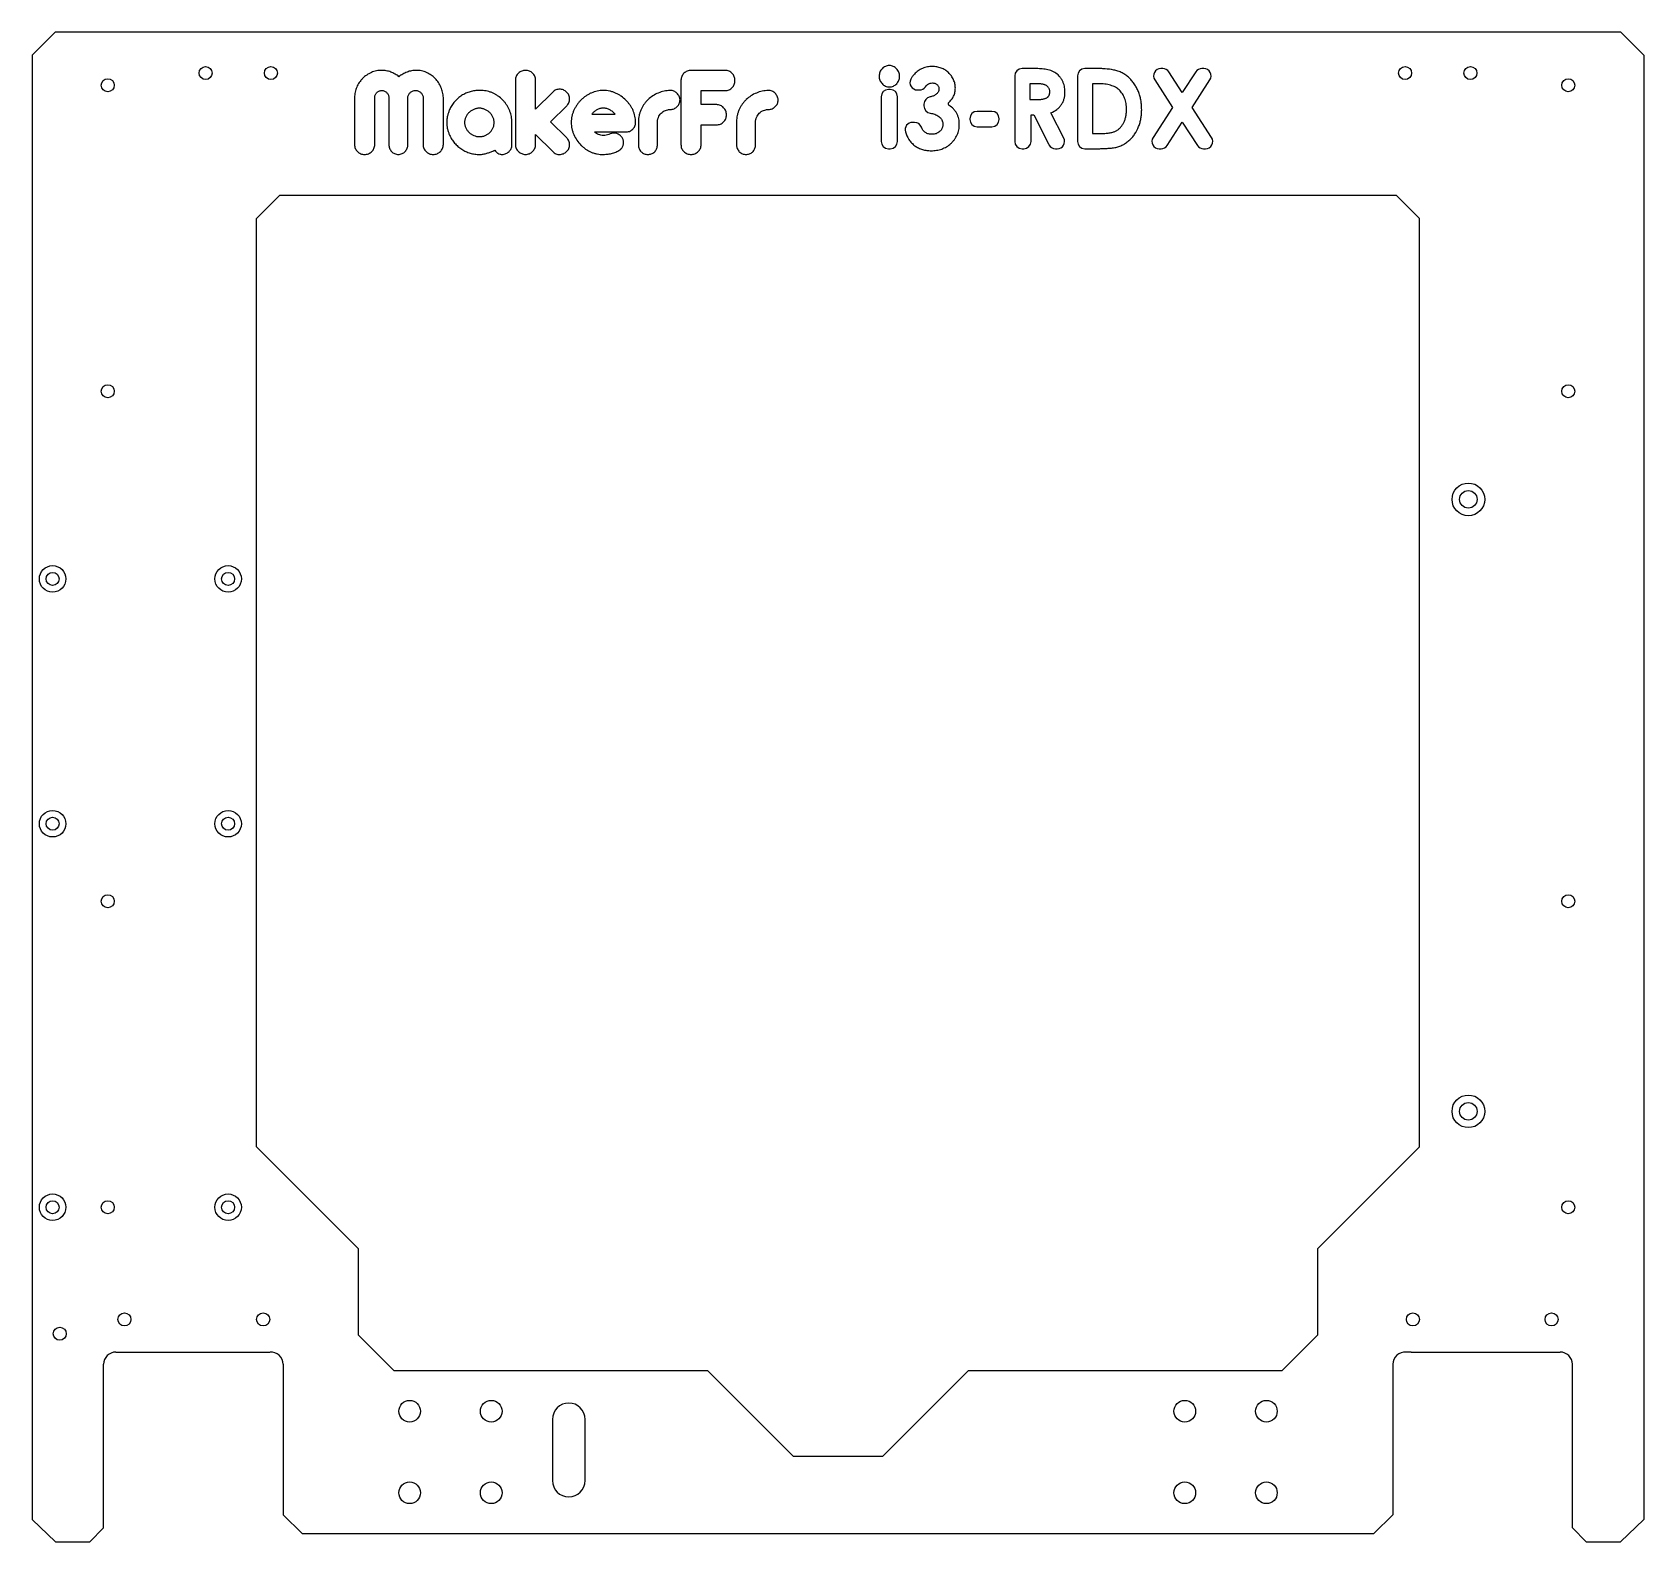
# Model space of a CAD drawing. Header units: millimetres. Extents: x -189 to 206, y -178 to 192.
import ezdxf

# ---------------------------------------------------------------- set-up
doc = ezdxf.new("R2010")
doc.units = ezdxf.units.MM

msp = doc.modelspace()

# ---------------------------------------------------------------- linework, layer by layer
at = {"color": 7, "linetype": 'Continuous', "lineweight": 25}
for p, q in [((-183.56, 191.82), (-189.18, 186.2)), ((200.19, 191.82), (-183.56, 191.82)), ((200.19, 191.82), (205.82, 186.2)), ((-189.18, 186.2), (-189.18, -172.73)), ((205.82, 186.2), (205.82, -172.73)), ((-19.33, 182.47), (-27.72, 182.47)), ((55.9, 182.92), (53.42, 182.92)), ((71.61, 182.92), (68.81, 182.92)), ((87.92, 182.92), (87.47, 182.92)), ((92.71, 177.05), (89.43, 182.1)), ((96.01, 182.1), (92.71, 177.05)), ((97.97, 182.92), (97.51, 182.92)), ((-70.76, 180.08), (-70.76, 164.26)), ((-65.81, 172.94), (-65.81, 180.08)), ((-30.18, 180.05), (-30.18, 164.29)), ((21.11, 177.79), (20.69, 177.79)), ((51.62, 181.12), (51.62, 165.07)), ((55.34, 179.2), (55.34, 175.29)), ((56.5, 179.2), (55.34, 179.2)), ((67.01, 181.12), (67.01, 165.07)), ((70.73, 179.2), (70.73, 166.99)), ((72.03, 179.2), (70.73, 179.2)), ((85.96, 180.14), (90.34, 173.41)), ((95.09, 173.41), (99.47, 180.14)), ((-110.18, 175.82), (-110.18, 164.29)), ((-105.23, 164.31), (-105.23, 175.67)), ((-101.78, 175.67), (-101.78, 164.31)), ((-97.12, 164.31), (-97.12, 175.67)), ((-93.37, 175.67), (-93.37, 164.31)), ((-88.42, 164.29), (-88.42, 175.83)), ((-78.67, 177.55), (-79.58, 177.55)), ((-61.59, 177.16), (-65.81, 172.94)), ((-25.23, 174.07), (-25.23, 177.52)), ((-25.23, 177.52), (-19.33, 177.52)), ((-21.42, 174.07), (-25.23, 174.07)), ((18.89, 175.99), (18.89, 165.07)), ((22.91, 165.07), (22.91, 175.99)), ((27.76, 177.68), (28.27, 177.68)), ((29.39, 174.21), (29.39, 173.75)), ((55.34, 175.29), (56.67, 175.29)), ((-62.12, 169.84), (-58.19, 173.76)), ((-52.03, 171.74), (-46.34, 171.74)), ((-40.62, 169.93), (-40.62, 164.15)), ((-16.56, 169.93), (-16.56, 164.15)), ((40.63, 170.62), (40.63, 170.44)), ((46.02, 172.42), (42.43, 172.42)), ((47.82, 170.44), (47.82, 170.62)), ((55.64, 165.07), (55.64, 171.57)), ((55.64, 171.57), (56.31, 171.57)), ((56.31, 171.57), (60.01, 164.26)), ((63.66, 165.88), (60.52, 172.1)), ((90.34, 173.41), (85.54, 166.05)), ((99.87, 166.05), (95.09, 173.41)), ((-71.61, 164.19), (-71.61, 169.73)), ((-65.81, 166.74), (-61.59, 162.55)), ((-65.81, 164.26), (-65.81, 166.74)), ((-58.19, 165.95), (-62.12, 169.84)), ((-51.39, 167.38), (-43.71, 167.38)), ((-35.96, 164.02), (-35.96, 169.7)), ((-25.23, 169.12), (-21.42, 169.12)), ((-25.23, 164.28), (-25.23, 169.12)), ((-11.9, 164.02), (-11.9, 169.7)), ((27.07, 169.73), (26.56, 169.73)), ((42.43, 168.64), (46.02, 168.64)), ((70.73, 166.99), (72.51, 166.99)), ((89.01, 164.09), (92.71, 169.77)), ((92.71, 169.77), (96.41, 164.09)), ((20.69, 163.27), (21.11, 163.27)), ((53.42, 163.27), (53.84, 163.27)), ((61.62, 163.27), (62.06, 163.27)), ((68.81, 163.27), (71.68, 163.27)), ((87.05, 163.27), (87.5, 163.27)), ((97.92, 163.27), (98.37, 163.27)), ((-134.18, 146.2), (-128.56, 151.82)), ((145.19, 151.82), (-128.56, 151.82)), ((150.82, 146.2), (145.19, 151.82)), ((-134.18, -81.35), (-134.18, 146.2)), ((150.82, -81.35), (150.82, 146.2)), ((-109.18, -106.35), (-134.18, -81.35)), ((150.82, -81.35), (125.82, -106.35)), ((-109.18, -127.56), (-109.18, -106.35)), ((125.82, -106.35), (125.82, -127.56)), ((-100.56, -136.18), (-109.18, -127.56)), ((117.19, -136.18), (125.82, -127.56)), ((-168.68, -131.68), (-132.18, -131.68)), ((-132.15, -131.68), (-130.91, -131.69)), ((148.78, -131.68), (147.54, -131.69)), ((148.82, -131.68), (185.32, -131.68)), ((-171.68, -174.8), (-171.68, -134.68)), ((-127.68, -134.68), (-127.68, -171.56)), ((-100.56, -136.18), (-23.68, -136.18)), ((-23.68, -136.18), (-2.68, -157.18)), ((19.32, -157.18), (40.32, -136.18)), ((40.32, -136.18), (117.19, -136.18)), ((144.32, -134.68), (144.32, -171.56)), ((188.32, -174.8), (188.32, -134.68)), ((-61.68, -148.18), (-61.68, -163.18)), ((-53.68, -163.18), (-53.68, -148.18)), ((-2.68, -157.18), (19.32, -157.18)), ((-189.18, -172.73), (-183.52, -178.18)), ((-127.68, -171.56), (-123.06, -176.18)), ((144.32, -171.56), (139.69, -176.18)), ((205.82, -172.73), (200.15, -178.18)), ((-175.06, -178.18), (-171.68, -174.8)), ((-123.06, -176.18), (139.69, -176.18)), ((191.69, -178.18), (188.32, -174.8)), ((-183.52, -178.18), (-175.06, -178.18)), ((191.69, -178.18), (200.15, -178.18))]:
    msp.add_line(p, q, dxfattribs=at)
for centre, radius in [((-146.68, 181.82), 1.6), ((-130.68, 181.82), 1.6), ((147.32, 181.82), 1.6), ((163.32, 181.82), 1.6), ((-170.68, 178.82), 1.6), ((187.32, 178.82), 1.6), ((-170.68, 103.82), 1.6), ((187.32, 103.82), 1.6), ((162.82, 77.32), 4), ((162.82, 77.32), 2.15), ((-184.18, 57.82), 3.25), ((-184.18, 57.82), 1.6), ((-141.18, 57.82), 3.25), ((-141.18, 57.82), 1.6), ((-184.18, -2.18), 3.25), ((-141.18, -2.18), 3.25), ((-184.18, -2.18), 1.6), ((-141.18, -2.18), 1.6), ((-170.68, -21.18), 1.6), ((187.32, -21.18), 1.6), ((162.82, -72.68), 4), ((162.82, -72.68), 2.15), ((-184.18, -96.18), 3.25), ((-184.18, -96.18), 1.6), ((-170.68, -96.18), 1.6), ((-141.18, -96.18), 3.25), ((-141.18, -96.18), 1.6), ((187.32, -96.18), 1.6), ((-166.58, -123.68), 1.6), ((-132.58, -123.68), 1.6), ((149.22, -123.68), 1.6), ((183.22, -123.68), 1.6), ((-182.43, -127.18), 1.6), ((-96.68, -146.18), 2.65), ((-76.68, -146.18), 2.65), ((93.32, -146.18), 2.65), ((113.32, -146.18), 2.65), ((-96.68, -166.18), 2.65), ((-76.68, -166.18), 2.65), ((93.32, -166.18), 2.65), ((113.32, -166.18), 2.65)]:
    msp.add_circle(centre, radius, dxfattribs=at)
for centre, radius, start, end in [((53.42, 181.12), 1.8, 90, 180), ((68.81, 181.12), 1.8, 90, 180), ((87.47, 181.12), 1.8, 90, 213.0664), ((87.92, 181.12), 1.8, 33.0502, 90), ((97.51, 181.12), 1.8, 90, 146.8996), ((97.97, 181.12), 1.8, 326.8945, 90), ((20.69, 175.99), 1.8, 90, 180), ((21.11, 175.99), 1.8, 360, 90), ((27.76, 179.48), 1.8, 153.0985, 270), ((28.27, 179.48), 1.8, 270, 326.0044), ((31.19, 174.21), 1.8, 100.3719, 180), ((35.77, 174.26), 0.45, 130.9462, 239.364), ((31.19, 173.75), 1.8, 180, 261.6247), ((42.43, 170.62), 1.8, 90, 180), ((42.43, 170.44), 1.8, 180, 270), ((46.02, 170.62), 1.8, 0, 90), ((46.02, 170.44), 1.8, 270, 0), ((26.56, 167.93), 1.8, 90, 195.917), ((27.07, 167.93), 1.8, 20.6545, 90), ((87.05, 165.07), 1.8, 146.888, 270), ((98.37, 165.07), 1.8, 270, 33.0598), ((20.69, 165.07), 1.8, 180, 270), ((21.11, 165.07), 1.8, 270, 0), ((53.42, 165.07), 1.8, 180, 270), ((53.84, 165.07), 1.8, 270, 0), ((61.62, 165.07), 1.8, 206.8173, 270), ((62.06, 165.07), 1.8, 270, 26.826), ((68.81, 165.07), 1.8, 180, 270), ((87.5, 165.07), 1.8, 270, 326.8896), ((97.92, 165.07), 1.8, 213.0421, 270), ((-168.68, -134.68), 3, 90, 180), ((-132.18, -134.68), 3, 89.2451, 90), ((-130.68, -134.68), 3, 0, 94.2894), ((147.32, -134.68), 3, 85.7106, 180), ((148.82, -134.68), 3, 90, 90.7549), ((185.32, -134.68), 3, 0, 90), ((-57.68, -148.18), 4, 0, 180), ((-57.68, -163.18), 4, 180, 0)]:
    msp.add_arc(centre, radius, start, end, dxfattribs=at)
for points, knots in [([(-103.54, 182.47), (-103.76, 182.47), (-103.98, 182.46), (-104.41, 182.42), (-104.62, 182.39), (-105.04, 182.3), (-105.25, 182.25), (-105.66, 182.12), (-105.87, 182.04), (-106.46, 181.77), (-106.84, 181.57), (-107.56, 181.08), (-107.9, 180.8), (-108.36, 180.34), (-108.51, 180.19), (-108.78, 179.85), (-108.91, 179.68), (-109.15, 179.32), (-109.27, 179.13), (-109.48, 178.75), (-109.57, 178.56), (-109.74, 178.16), (-109.82, 177.96), (-109.95, 177.55), (-110, 177.34), (-110.09, 176.91), (-110.13, 176.69), (-110.17, 176.26), (-110.18, 176.04), (-110.18, 175.82)], [0, 0, 0, 0, 0.0625, 0.0625, 0.125, 0.125, 0.1875, 0.1875, 0.25, 0.25, 0.375, 0.375, 0.5, 0.5, 0.5625, 0.5625, 0.625, 0.625, 0.6875, 0.6875, 0.75, 0.75, 0.8125, 0.8125, 0.875, 0.875, 0.9375, 0.9375, 1, 1, 1, 1]), ([(-99.3, 180.92), (-99.45, 181.04), (-99.61, 181.15), (-99.93, 181.36), (-100.09, 181.46), (-100.6, 181.75), (-100.94, 181.92), (-101.66, 182.2), (-102.03, 182.3), (-102.59, 182.41), (-102.78, 182.43), (-103.16, 182.46), (-103.35, 182.47), (-103.54, 182.47)], [0, 0, 0, 0, 0.125, 0.125, 0.25, 0.25, 0.5, 0.5, 0.75, 0.75, 0.875, 0.875, 1, 1, 1, 1]), ([(-95.06, 182.47), (-95.26, 182.47), (-95.45, 182.46), (-95.83, 182.43), (-96.02, 182.41), (-96.59, 182.3), (-96.96, 182.19), (-97.66, 181.91), (-98.01, 181.74), (-98.51, 181.46), (-98.67, 181.36), (-98.99, 181.15), (-99.15, 181.04), (-99.3, 180.92)], [0, 0, 0, 0, 0.125, 0.125, 0.25, 0.25, 0.5, 0.5, 0.75, 0.75, 0.875, 0.875, 1, 1, 1, 1]), ([(-88.42, 175.83), (-88.44, 176.05), (-88.45, 176.26), (-88.51, 176.69), (-88.55, 176.9), (-88.69, 177.52), (-88.83, 177.93), (-89.18, 178.73), (-89.39, 179.11), (-89.86, 179.83), (-90.13, 180.16), (-90.58, 180.63), (-90.74, 180.79), (-91.06, 181.07), (-91.23, 181.19), (-91.59, 181.44), (-91.77, 181.55), (-92.14, 181.77), (-92.34, 181.86), (-92.74, 182.04), (-92.94, 182.12), (-93.35, 182.25), (-93.56, 182.3), (-93.98, 182.39), (-94.19, 182.42), (-94.62, 182.46), (-94.84, 182.47), (-95.06, 182.47)], [0, 0, 0, 0, 0.0625, 0.0625, 0.125, 0.125, 0.25, 0.25, 0.375, 0.375, 0.5, 0.5, 0.5625, 0.5625, 0.625, 0.625, 0.6875, 0.6875, 0.75, 0.75, 0.8125, 0.8125, 0.875, 0.875, 0.9375, 0.9375, 1, 1, 1, 1]), ([(-68.27, 182.47), (-68.43, 182.46), (-68.59, 182.46), (-68.9, 182.4), (-69.05, 182.36), (-69.35, 182.24), (-69.49, 182.16), (-69.76, 181.99), (-69.88, 181.89), (-70.11, 181.67), (-70.22, 181.55), (-70.41, 181.29), (-70.49, 181.15), (-70.62, 180.86), (-70.68, 180.71), (-70.74, 180.4), (-70.75, 180.24), (-70.76, 180.08)], [0, 0, 0, 0, 0.125, 0.125, 0.25, 0.25, 0.375, 0.375, 0.5, 0.5, 0.625, 0.625, 0.75, 0.75, 0.875, 0.875, 1, 1, 1, 1]), ([(-65.81, 180.08), (-65.82, 180.24), (-65.83, 180.4), (-65.89, 180.71), (-65.94, 180.86), (-66.13, 181.31), (-66.31, 181.56), (-66.66, 181.89), (-66.78, 181.99), (-67.05, 182.17), (-67.19, 182.24), (-67.48, 182.36), (-67.64, 182.41), (-67.95, 182.46), (-68.11, 182.47), (-68.27, 182.47)], [0, 0, 0, 0, 0.125, 0.125, 0.25, 0.25, 0.5, 0.5, 0.625, 0.625, 0.75, 0.75, 0.875, 0.875, 1, 1, 1, 1]), ([(-27.72, 182.47), (-27.88, 182.46), (-28.03, 182.46), (-28.35, 182.4), (-28.5, 182.36), (-28.8, 182.24), (-28.94, 182.16), (-29.2, 181.98), (-29.32, 181.88), (-29.55, 181.65), (-29.65, 181.53), (-29.84, 181.27), (-29.92, 181.13), (-30.05, 180.84), (-30.1, 180.69), (-30.16, 180.37), (-30.17, 180.21), (-30.18, 180.05)], [0, 0, 0, 0, 0.125, 0.125, 0.25, 0.25, 0.375, 0.375, 0.5, 0.5, 0.625, 0.625, 0.75, 0.75, 0.875, 0.875, 1, 1, 1, 1]), ([(-16.94, 179.98), (-16.94, 180.14), (-16.95, 180.3), (-17, 180.61), (-17.05, 180.77), (-17.22, 181.22), (-17.4, 181.49), (-17.73, 181.84), (-17.85, 181.95), (-18.1, 182.13), (-18.24, 182.22), (-18.54, 182.35), (-18.69, 182.4), (-19, 182.45), (-19.16, 182.46), (-19.33, 182.47)], [0, 0, 0, 0, 0.125, 0.125, 0.25, 0.25, 0.5, 0.5, 0.625, 0.625, 0.75, 0.75, 0.875, 0.875, 1, 1, 1, 1]), ([(20.89, 183.65), (20.73, 183.64), (20.56, 183.63), (20.24, 183.57), (20.08, 183.52), (19.77, 183.39), (19.63, 183.31), (19.36, 183.11), (19.23, 183), (18.89, 182.64), (18.7, 182.36), (18.52, 181.9), (18.48, 181.73), (18.42, 181.4), (18.41, 181.24), (18.4, 181.07)], [0, 0, 0, 0, 0.125, 0.125, 0.25, 0.25, 0.375, 0.375, 0.5, 0.5, 0.75, 0.75, 0.875, 0.875, 1, 1, 1, 1]), ([(23.4, 181.02), (23.39, 181.19), (23.38, 181.36), (23.33, 181.69), (23.29, 181.85), (23.17, 182.16), (23.09, 182.31), (22.91, 182.6), (22.8, 182.73), (22.57, 182.98), (22.45, 183.09), (22.18, 183.29), (22.03, 183.38), (21.72, 183.52), (21.56, 183.57), (21.23, 183.63), (21.06, 183.64), (20.89, 183.65)], [0, 0, 0, 0, 0.125, 0.125, 0.25, 0.25, 0.375, 0.375, 0.5, 0.5, 0.625, 0.625, 0.75, 0.75, 0.875, 0.875, 1, 1, 1, 1]), ([(31.46, 183.41), (31.25, 183.4), (31.04, 183.4), (30.63, 183.37), (30.43, 183.34), (30.02, 183.26), (29.82, 183.21), (29.43, 183.1), (29.23, 183.03), (28.85, 182.87), (28.67, 182.78), (28.31, 182.58), (28.13, 182.47), (27.79, 182.24), (27.63, 182.11), (27.32, 181.84), (27.18, 181.69), (27.03, 181.54)], [0, 0, 0, 0, 0.125, 0.125, 0.25, 0.25, 0.375, 0.375, 0.5, 0.5, 0.625, 0.625, 0.75, 0.75, 0.875, 0.875, 1, 1, 1, 1]), ([(37.08, 178.11), (37.07, 178.29), (37.07, 178.47), (37.04, 178.82), (37.01, 179), (36.9, 179.52), (36.79, 179.86), (36.5, 180.51), (36.31, 180.82), (36, 181.25), (35.88, 181.39), (35.64, 181.66), (35.52, 181.79), (35.12, 182.15), (34.85, 182.38), (34.39, 182.66), (34.23, 182.75), (33.91, 182.91), (33.74, 182.98), (33.41, 183.11), (33.24, 183.16), (32.89, 183.25), (32.72, 183.29), (32.36, 183.35), (32.18, 183.37), (31.82, 183.4), (31.64, 183.4), (31.46, 183.41)], [0, 0, 0, 0, 0.0625, 0.0625, 0.125, 0.125, 0.25, 0.25, 0.375, 0.375, 0.4375, 0.4375, 0.5, 0.5, 0.625, 0.625, 0.6875, 0.6875, 0.75, 0.75, 0.8125, 0.8125, 0.875, 0.875, 0.9375, 0.9375, 1, 1, 1, 1]), ([(63.94, 177.21), (63.94, 177.32), (63.94, 177.44), (63.93, 177.68), (63.92, 177.8), (63.88, 178.14), (63.85, 178.38), (63.75, 178.83), (63.68, 179.06), (63.52, 179.5), (63.43, 179.72), (63.21, 180.14), (63.09, 180.34), (62.82, 180.73), (62.67, 180.92), (62.19, 181.43), (61.83, 181.73), (61.22, 182.1), (61, 182.21), (60.57, 182.39), (60.35, 182.47), (59.89, 182.59), (59.66, 182.63), (59.19, 182.72), (58.96, 182.75), (58.26, 182.84), (57.79, 182.87), (57.08, 182.9), (56.85, 182.91), (56.38, 182.92), (56.14, 182.92), (55.9, 182.92)], [0, 0, 0, 0, 0.03125, 0.03125, 0.0625, 0.0625, 0.125, 0.125, 0.1875, 0.1875, 0.25, 0.25, 0.3125, 0.3125, 0.375, 0.375, 0.5, 0.5, 0.5625, 0.5625, 0.625, 0.625, 0.6875, 0.6875, 0.75, 0.75, 0.875, 0.875, 0.9375, 0.9375, 1, 1, 1, 1]), ([(82.75, 172.82), (82.74, 173.18), (82.74, 173.54), (82.68, 174.26), (82.64, 174.61), (82.53, 175.31), (82.45, 175.66), (82.27, 176.34), (82.17, 176.68), (81.91, 177.36), (81.76, 177.69), (81.44, 178.33), (81.26, 178.64), (80.87, 179.24), (80.66, 179.54), (80.2, 180.09), (79.96, 180.36), (79.43, 180.86), (79.16, 181.09), (78.57, 181.5), (78.26, 181.69), (77.62, 182.02), (77.28, 182.15), (76.6, 182.37), (76.26, 182.47), (75.2, 182.7), (74.48, 182.78), (73.41, 182.87), (73.05, 182.89), (72.33, 182.91), (71.97, 182.92), (71.61, 182.92)], [0, 0, 0, 0, 0.0625, 0.0625, 0.125, 0.125, 0.1875, 0.1875, 0.25, 0.25, 0.3125, 0.3125, 0.375, 0.375, 0.4375, 0.4375, 0.5, 0.5, 0.5625, 0.5625, 0.625, 0.625, 0.6875, 0.6875, 0.75, 0.75, 0.875, 0.875, 0.9375, 0.9375, 1, 1, 1, 1]), ([(-58.2, 177.16), (-58.32, 177.26), (-58.44, 177.36), (-58.7, 177.53), (-58.84, 177.61), (-59.13, 177.73), (-59.28, 177.77), (-59.59, 177.83), (-59.74, 177.85), (-60.06, 177.86), (-60.22, 177.85), (-60.52, 177.79), (-60.67, 177.75), (-60.97, 177.63), (-61.11, 177.55), (-61.36, 177.37), (-61.48, 177.26), (-61.59, 177.16)], [0, 0, 0, 0, 0.125, 0.125, 0.25, 0.25, 0.375, 0.375, 0.5, 0.5, 0.625, 0.625, 0.75, 0.75, 0.875, 0.875, 1, 1, 1, 1]), ([(-19.33, 177.52), (-19.17, 177.53), (-19.01, 177.54), (-18.7, 177.6), (-18.54, 177.64), (-18.25, 177.77), (-18.11, 177.84), (-17.85, 178.02), (-17.73, 178.13), (-17.51, 178.36), (-17.41, 178.48), (-17.23, 178.75), (-17.16, 178.89), (-17.05, 179.19), (-17, 179.34), (-16.95, 179.66), (-16.94, 179.82), (-16.94, 179.98)], [0, 0, 0, 0, 0.125, 0.125, 0.25, 0.25, 0.375, 0.375, 0.5, 0.5, 0.625, 0.625, 0.75, 0.75, 0.875, 0.875, 1, 1, 1, 1]), ([(18.4, 181.07), (18.41, 180.9), (18.42, 180.73), (18.47, 180.4), (18.52, 180.23), (18.64, 179.92), (18.72, 179.76), (18.89, 179.48), (19, 179.34), (19.23, 179.09), (19.35, 178.98), (19.62, 178.77), (19.77, 178.69), (20.08, 178.55), (20.24, 178.49), (20.58, 178.43), (20.75, 178.42), (20.92, 178.41)], [0, 0, 0, 0, 0.125, 0.125, 0.25, 0.25, 0.375, 0.375, 0.5, 0.5, 0.625, 0.625, 0.75, 0.75, 0.875, 0.875, 1, 1, 1, 1]), ([(20.92, 178.41), (21.09, 178.42), (21.25, 178.43), (21.58, 178.49), (21.74, 178.54), (22.04, 178.68), (22.19, 178.77), (22.45, 178.96), (22.58, 179.08), (22.81, 179.32), (22.91, 179.45), (23.09, 179.73), (23.17, 179.88), (23.28, 180.19), (23.33, 180.35), (23.38, 180.68), (23.39, 180.85), (23.4, 181.02)], [0, 0, 0, 0, 0.125, 0.125, 0.25, 0.25, 0.375, 0.375, 0.5, 0.5, 0.625, 0.625, 0.75, 0.75, 0.875, 0.875, 1, 1, 1, 1]), ([(27.03, 181.54), (26.95, 181.45), (26.86, 181.35), (26.7, 181.16), (26.62, 181.06), (26.4, 180.74), (26.27, 180.52), (26.15, 180.29)], [0, 0, 0, 0, 0.25, 0.25, 0.5, 0.5, 1, 1, 1, 1]), ([(29.77, 178.47), (29.86, 178.61), (29.96, 178.74), (30.21, 178.96), (30.34, 179.06), (30.63, 179.22), (30.78, 179.29), (31.1, 179.37), (31.27, 179.38), (31.44, 179.39)], [0, 0, 0, 0, 0.25, 0.25, 0.5, 0.5, 0.75, 0.75, 1, 1, 1, 1]), ([(33.06, 177.89), (33.06, 177.83), (33.05, 177.76), (33.04, 177.63), (33.02, 177.57), (32.97, 177.38), (32.91, 177.25), (32.78, 177.03), (32.7, 176.92), (32.53, 176.73), (32.43, 176.64), (32.22, 176.48), (32.11, 176.4), (31.88, 176.28), (31.76, 176.22), (31.51, 176.13), (31.39, 176.09), (31.13, 176.03), (31, 176), (30.87, 175.98)], [0, 0, 0, 0, 0.0625, 0.0625, 0.125, 0.125, 0.25, 0.25, 0.375, 0.375, 0.5, 0.5, 0.625, 0.625, 0.75, 0.75, 0.875, 0.875, 1, 1, 1, 1]), ([(31.44, 179.39), (31.54, 179.38), (31.64, 179.38), (31.85, 179.36), (31.95, 179.33), (32.14, 179.27), (32.24, 179.23), (32.42, 179.13), (32.5, 179.07), (32.66, 178.93), (32.73, 178.85), (32.85, 178.68), (32.9, 178.59), (32.98, 178.4), (33.01, 178.31), (33.05, 178.1), (33.05, 178), (33.06, 177.89)], [0, 0, 0, 0, 0.125, 0.125, 0.25, 0.25, 0.375, 0.375, 0.5, 0.5, 0.625, 0.625, 0.75, 0.75, 0.875, 0.875, 1, 1, 1, 1]), ([(35.47, 174.6), (35.73, 174.82), (35.95, 175.06), (36.35, 175.58), (36.53, 175.87), (36.8, 176.47), (36.9, 176.79), (37.01, 177.28), (37.03, 177.44), (37.06, 177.78), (37.07, 177.94), (37.08, 178.11)], [0, 0, 0, 0, 0.25, 0.25, 0.5, 0.5, 0.75, 0.75, 0.875, 0.875, 1, 1, 1, 1]), ([(60.22, 177.25), (60.22, 177.35), (60.21, 177.55), (60.14, 177.84), (60.02, 178.1), (59.85, 178.34), (59.64, 178.56), (59.41, 178.74), (59.13, 178.89), (58.88, 178.99), (58.65, 179.05), (58.44, 179.09), (58.2, 179.12), (57.92, 179.15), (57.62, 179.17), (57.27, 179.19), (56.9, 179.2), (56.64, 179.2), (56.5, 179.2)], [0, 0, 0, 0, 0.063769, 0.125262, 0.185414, 0.246807, 0.309422, 0.372533, 0.437733, 0.50575, 0.544013, 0.58837, 0.640389, 0.697897, 0.763272, 0.834979, 0.913874, 1, 1, 1, 1]), ([(77.23, 177.67), (77.09, 177.8), (76.8, 178.05), (76.29, 178.35), (75.73, 178.62), (75.11, 178.83), (74.43, 179), (73.68, 179.11), (72.88, 179.19), (72.32, 179.2), (72.03, 179.2)], [0, 0, 0, 0, 0.101663, 0.207636, 0.318745, 0.43668, 0.563507, 0.698681, 0.844447, 1, 1, 1, 1]), ([(-105.23, 175.67), (-105.23, 175.79), (-105.22, 175.91), (-105.19, 176.14), (-105.17, 176.25), (-105.09, 176.47), (-105.04, 176.58), (-104.92, 176.78), (-104.85, 176.87), (-104.61, 177.14), (-104.42, 177.28), (-104.1, 177.43), (-103.99, 177.47), (-103.76, 177.51), (-103.64, 177.52), (-103.52, 177.52)], [0, 0, 0, 0, 0.125, 0.125, 0.25, 0.25, 0.375, 0.375, 0.5, 0.5, 0.75, 0.75, 0.875, 0.875, 1, 1, 1, 1]), ([(-103.52, 177.52), (-103.4, 177.52), (-103.28, 177.52), (-103.05, 177.48), (-102.94, 177.44), (-102.72, 177.34), (-102.62, 177.29), (-102.43, 177.15), (-102.34, 177.06), (-102.18, 176.89), (-102.11, 176.79), (-101.98, 176.59), (-101.93, 176.48), (-101.85, 176.26), (-101.82, 176.15), (-101.79, 175.91), (-101.78, 175.79), (-101.78, 175.67)], [0, 0, 0, 0, 0.125, 0.125, 0.25, 0.25, 0.375, 0.375, 0.5, 0.5, 0.625, 0.625, 0.75, 0.75, 0.875, 0.875, 1, 1, 1, 1]), ([(-97.12, 175.67), (-97.11, 175.79), (-97.11, 175.92), (-97.07, 176.16), (-97.03, 176.27), (-96.94, 176.5), (-96.88, 176.61), (-96.74, 176.81), (-96.66, 176.91), (-96.48, 177.08), (-96.38, 177.16), (-96.18, 177.29), (-96.07, 177.35), (-95.84, 177.44), (-95.72, 177.48), (-95.48, 177.52), (-95.35, 177.52), (-95.23, 177.52)], [0, 0, 0, 0, 0.125, 0.125, 0.25, 0.25, 0.375, 0.375, 0.5, 0.5, 0.625, 0.625, 0.75, 0.75, 0.875, 0.875, 1, 1, 1, 1]), ([(-95.23, 177.52), (-95.1, 177.52), (-94.98, 177.52), (-94.74, 177.48), (-94.63, 177.44), (-94.4, 177.35), (-94.29, 177.29), (-94.09, 177.16), (-93.99, 177.08), (-93.82, 176.91), (-93.74, 176.81), (-93.6, 176.61), (-93.55, 176.5), (-93.45, 176.27), (-93.42, 176.16), (-93.38, 175.92), (-93.38, 175.79), (-93.37, 175.67)], [0, 0, 0, 0, 0.125, 0.125, 0.25, 0.25, 0.375, 0.375, 0.5, 0.5, 0.625, 0.625, 0.75, 0.75, 0.875, 0.875, 1, 1, 1, 1]), ([(-79.58, 177.55), (-79.77, 177.54), (-79.97, 177.54), (-80.35, 177.52), (-80.54, 177.5), (-81.1, 177.42), (-81.47, 177.34), (-82.02, 177.19), (-82.2, 177.13), (-82.56, 177), (-82.74, 176.93), (-83.27, 176.68), (-83.61, 176.5), (-84.25, 176.08), (-84.55, 175.85), (-84.99, 175.47), (-85.13, 175.34), (-85.41, 175.07), (-85.54, 174.93), (-85.91, 174.49), (-86.13, 174.18), (-86.44, 173.7), (-86.54, 173.54), (-86.72, 173.2), (-86.8, 173.03), (-86.88, 172.85)], [0, 0, 0, 0, 0.0625, 0.0625, 0.125, 0.125, 0.25, 0.25, 0.3125, 0.3125, 0.375, 0.375, 0.5, 0.5, 0.625, 0.625, 0.6875, 0.6875, 0.75, 0.75, 0.875, 0.875, 0.9375, 0.9375, 1, 1, 1, 1]), ([(-71.61, 169.73), (-71.62, 169.97), (-71.62, 170.21), (-71.66, 170.69), (-71.7, 170.92), (-71.79, 171.39), (-71.84, 171.62), (-71.98, 172.08), (-72.06, 172.31), (-72.24, 172.76), (-72.33, 172.98), (-72.55, 173.41), (-72.66, 173.62), (-72.91, 174.03), (-73.05, 174.22), (-73.34, 174.61), (-73.49, 174.8), (-73.97, 175.34), (-74.32, 175.66), (-74.89, 176.1), (-75.08, 176.24), (-75.49, 176.49), (-75.7, 176.61), (-76.13, 176.83), (-76.35, 176.94), (-76.79, 177.12), (-77.02, 177.19), (-77.48, 177.33), (-77.71, 177.39), (-78.19, 177.48), (-78.43, 177.51), (-78.67, 177.55)], [0, 0, 0, 0, 0.0625, 0.0625, 0.125, 0.125, 0.1875, 0.1875, 0.25, 0.25, 0.3125, 0.3125, 0.375, 0.375, 0.4375, 0.4375, 0.5, 0.5, 0.625, 0.625, 0.6875, 0.6875, 0.75, 0.75, 0.8125, 0.8125, 0.875, 0.875, 0.9375, 0.9375, 1, 1, 1, 1]), ([(-58.19, 173.76), (-58.09, 173.88), (-57.98, 174), (-57.8, 174.25), (-57.73, 174.39), (-57.6, 174.68), (-57.56, 174.83), (-57.5, 175.14), (-57.49, 175.3), (-57.49, 175.62), (-57.5, 175.77), (-57.56, 176.08), (-57.6, 176.24), (-57.73, 176.53), (-57.81, 176.67), (-57.99, 176.92), (-58.1, 177.04), (-58.2, 177.16)], [0, 0, 0, 0, 0.125, 0.125, 0.25, 0.25, 0.375, 0.375, 0.5, 0.5, 0.625, 0.625, 0.75, 0.75, 0.875, 0.875, 1, 1, 1, 1]), ([(-49.18, 177.55), (-49.44, 177.54), (-49.7, 177.53), (-50.2, 177.48), (-50.45, 177.44), (-51.2, 177.29), (-51.68, 177.13), (-52.39, 176.82), (-52.62, 176.71), (-53.07, 176.46), (-53.28, 176.33), (-53.7, 176.04), (-53.91, 175.89), (-54.3, 175.56), (-54.49, 175.39), (-54.86, 175.03), (-55.03, 174.84), (-55.36, 174.45), (-55.51, 174.24), (-55.8, 173.82), (-55.94, 173.61), (-56.19, 173.16), (-56.31, 172.93), (-56.52, 172.46), (-56.61, 172.22), (-56.77, 171.74), (-56.84, 171.49), (-56.95, 171), (-56.99, 170.74), (-57.05, 170.23), (-57.06, 169.97), (-57.06, 169.71)], [0, 0, 0, 0, 0.0625, 0.0625, 0.125, 0.125, 0.25, 0.25, 0.3125, 0.3125, 0.375, 0.375, 0.4375, 0.4375, 0.5, 0.5, 0.5625, 0.5625, 0.625, 0.625, 0.6875, 0.6875, 0.75, 0.75, 0.8125, 0.8125, 0.875, 0.875, 0.9375, 0.9375, 1, 1, 1, 1]), ([(-41.28, 169.7), (-41.29, 169.96), (-41.3, 170.22), (-41.35, 170.72), (-41.39, 170.97), (-41.55, 171.71), (-41.71, 172.19), (-42.03, 172.9), (-42.15, 173.13), (-42.4, 173.57), (-42.54, 173.79), (-42.83, 174.21), (-42.99, 174.41), (-43.32, 174.8), (-43.49, 174.99), (-44.04, 175.53), (-44.43, 175.86), (-45.06, 176.3), (-45.28, 176.43), (-45.73, 176.68), (-45.96, 176.8), (-46.43, 177), (-46.67, 177.1), (-47.15, 177.26), (-47.39, 177.33), (-47.89, 177.44), (-48.15, 177.48), (-48.67, 177.53), (-48.93, 177.54), (-49.18, 177.55)], [0, 0, 0, 0, 0.0625, 0.0625, 0.125, 0.125, 0.25, 0.25, 0.3125, 0.3125, 0.375, 0.375, 0.4375, 0.4375, 0.5, 0.5, 0.625, 0.625, 0.6875, 0.6875, 0.75, 0.75, 0.8125, 0.8125, 0.875, 0.875, 0.9375, 0.9375, 1, 1, 1, 1]), ([(-32.82, 177.55), (-33.07, 177.53), (-33.32, 177.51), (-33.82, 177.46), (-34.06, 177.41), (-34.79, 177.26), (-35.27, 177.11), (-36.2, 176.73), (-36.65, 176.5), (-37.49, 175.96), (-37.88, 175.65), (-38.42, 175.13), (-38.59, 174.94), (-38.92, 174.56), (-39.08, 174.36), (-39.36, 173.95), (-39.5, 173.74), (-39.74, 173.3), (-39.86, 173.08), (-40.07, 172.62), (-40.16, 172.39), (-40.32, 171.91), (-40.38, 171.67), (-40.49, 171.19), (-40.54, 170.94), (-40.59, 170.44), (-40.61, 170.19), (-40.62, 169.93)], [0, 0, 0, 0, 0.0625, 0.0625, 0.125, 0.125, 0.25, 0.25, 0.375, 0.375, 0.5, 0.5, 0.5625, 0.5625, 0.625, 0.625, 0.6875, 0.6875, 0.75, 0.75, 0.8125, 0.8125, 0.875, 0.875, 0.9375, 0.9375, 1, 1, 1, 1]), ([(-30.41, 175.23), (-30.43, 175.38), (-30.45, 175.53), (-30.52, 175.83), (-30.57, 175.98), (-30.7, 176.26), (-30.77, 176.39), (-30.95, 176.64), (-31.04, 176.76), (-31.26, 176.98), (-31.38, 177.08), (-31.63, 177.25), (-31.77, 177.32), (-32.05, 177.44), (-32.2, 177.48), (-32.5, 177.53), (-32.66, 177.54), (-32.82, 177.55)], [0, 0, 0, 0, 0.125, 0.125, 0.25, 0.25, 0.375, 0.375, 0.5, 0.5, 0.625, 0.625, 0.75, 0.75, 0.875, 0.875, 1, 1, 1, 1]), ([(-32.76, 172.89), (-32.61, 172.9), (-32.46, 172.91), (-32.16, 172.97), (-32.01, 173.01), (-31.73, 173.13), (-31.59, 173.2), (-31.34, 173.37), (-31.22, 173.47), (-31, 173.68), (-30.9, 173.8), (-30.72, 174.05), (-30.65, 174.19), (-30.53, 174.47), (-30.48, 174.61), (-30.43, 174.92), (-30.42, 175.07), (-30.41, 175.23)], [0, 0, 0, 0, 0.125, 0.125, 0.25, 0.25, 0.375, 0.375, 0.5, 0.5, 0.625, 0.625, 0.75, 0.75, 0.875, 0.875, 1, 1, 1, 1]), ([(-19.03, 171.58), (-19.04, 171.74), (-19.05, 171.9), (-19.1, 172.21), (-19.14, 172.37), (-19.26, 172.67), (-19.33, 172.81), (-19.5, 173.08), (-19.6, 173.21), (-19.82, 173.44), (-19.94, 173.55), (-20.2, 173.74), (-20.34, 173.82), (-20.63, 173.95), (-20.78, 173.99), (-21.1, 174.05), (-21.26, 174.06), (-21.42, 174.07)], [0, 0, 0, 0, 0.125, 0.125, 0.25, 0.25, 0.375, 0.375, 0.5, 0.5, 0.625, 0.625, 0.75, 0.75, 0.875, 0.875, 1, 1, 1, 1]), ([(-8.76, 177.55), (-9.01, 177.53), (-9.26, 177.51), (-9.76, 177.46), (-10, 177.41), (-10.73, 177.26), (-11.21, 177.11), (-12.15, 176.73), (-12.59, 176.5), (-13.43, 175.96), (-13.82, 175.65), (-14.36, 175.13), (-14.54, 174.94), (-14.86, 174.56), (-15.02, 174.36), (-15.31, 173.95), (-15.44, 173.74), (-15.69, 173.3), (-15.8, 173.08), (-16.01, 172.62), (-16.1, 172.39), (-16.26, 171.91), (-16.32, 171.67), (-16.43, 171.19), (-16.48, 170.94), (-16.54, 170.44), (-16.55, 170.19), (-16.56, 169.93)], [0, 0, 0, 0, 0.0625, 0.0625, 0.125, 0.125, 0.25, 0.25, 0.375, 0.375, 0.5, 0.5, 0.5625, 0.5625, 0.625, 0.625, 0.6875, 0.6875, 0.75, 0.75, 0.8125, 0.8125, 0.875, 0.875, 0.9375, 0.9375, 1, 1, 1, 1]), ([(-6.36, 175.23), (-6.37, 175.38), (-6.39, 175.53), (-6.46, 175.83), (-6.51, 175.98), (-6.64, 176.26), (-6.71, 176.39), (-6.89, 176.64), (-6.99, 176.76), (-7.2, 176.98), (-7.32, 177.08), (-7.57, 177.25), (-7.71, 177.32), (-8, 177.44), (-8.14, 177.48), (-8.45, 177.53), (-8.6, 177.54), (-8.76, 177.55)], [0, 0, 0, 0, 0.125, 0.125, 0.25, 0.25, 0.375, 0.375, 0.5, 0.5, 0.625, 0.625, 0.75, 0.75, 0.875, 0.875, 1, 1, 1, 1]), ([(-8.71, 172.89), (-8.55, 172.9), (-8.4, 172.91), (-8.1, 172.97), (-7.95, 173.01), (-7.67, 173.13), (-7.53, 173.2), (-7.28, 173.37), (-7.16, 173.47), (-6.94, 173.68), (-6.84, 173.8), (-6.66, 174.05), (-6.59, 174.19), (-6.47, 174.47), (-6.42, 174.61), (-6.37, 174.92), (-6.36, 175.07), (-6.36, 175.23)], [0, 0, 0, 0, 0.125, 0.125, 0.25, 0.25, 0.375, 0.375, 0.5, 0.5, 0.625, 0.625, 0.75, 0.75, 0.875, 0.875, 1, 1, 1, 1]), ([(38.05, 169.25), (38.05, 169.48), (38.04, 169.71), (38, 170.16), (37.96, 170.39), (37.86, 170.83), (37.79, 171.05), (37.63, 171.48), (37.53, 171.69), (37.32, 172.1), (37.19, 172.29), (36.93, 172.66), (36.78, 172.84), (36.3, 173.35), (35.94, 173.63), (35.54, 173.87)], [0, 0, 0, 0, 0.125, 0.125, 0.25, 0.25, 0.375, 0.375, 0.5, 0.5, 0.625, 0.625, 0.75, 0.75, 1, 1, 1, 1]), ([(56.67, 175.29), (56.83, 175.29), (57.15, 175.3), (57.59, 175.31), (58, 175.35), (58.37, 175.4), (58.7, 175.46), (58.99, 175.54), (59.24, 175.63), (59.46, 175.74), (59.64, 175.86), (59.8, 176), (59.93, 176.17), (60.04, 176.35), (60.12, 176.55), (60.18, 176.77), (60.22, 177), (60.22, 177.17), (60.22, 177.25)], [0, 0, 0, 0, 0.10554, 0.202086, 0.290685, 0.370553, 0.44267, 0.507675, 0.565573, 0.616455, 0.663331, 0.708862, 0.753412, 0.798515, 0.845064, 0.893873, 0.944708, 1, 1, 1, 1]), ([(60.52, 172.1), (61.03, 172.3), (61.51, 172.57), (62.06, 172.97), (62.17, 173.06), (62.38, 173.24), (62.48, 173.34), (62.67, 173.53), (62.76, 173.63), (62.93, 173.85), (63.01, 173.96), (63.24, 174.3), (63.37, 174.55), (63.59, 175.05), (63.68, 175.31), (63.82, 175.84), (63.87, 176.11), (63.93, 176.66), (63.94, 176.93), (63.94, 177.21)], [0, 0, 0, 0, 0.25, 0.25, 0.3125, 0.3125, 0.375, 0.375, 0.4375, 0.4375, 0.5, 0.5, 0.625, 0.625, 0.75, 0.75, 0.875, 0.875, 1, 1, 1, 1]), ([(79.03, 172.89), (79.02, 173.14), (79.02, 173.62), (78.93, 174.33), (78.79, 175), (78.59, 175.62), (78.34, 176.21), (78.03, 176.74), (77.66, 177.24), (77.38, 177.53), (77.23, 177.67)], [0, 0, 0, 0, 0.142277, 0.277429, 0.406477, 0.530595, 0.650143, 0.766851, 0.883502, 1, 1, 1, 1]), ([(-86.88, 172.85), (-86.98, 172.6), (-87.09, 172.35), (-87.26, 171.84), (-87.34, 171.58), (-87.46, 171.05), (-87.5, 170.78), (-87.56, 170.25), (-87.56, 169.98), (-87.57, 169.71)], [0, 0, 0, 0, 0.25, 0.25, 0.5, 0.5, 0.75, 0.75, 1, 1, 1, 1]), ([(-79.61, 173.19), (-79.73, 173.18), (-79.96, 173.18), (-80.31, 173.13), (-80.65, 173.03), (-81.08, 172.87), (-81.6, 172.6), (-82.14, 172.16), (-82.59, 171.64), (-82.89, 171.14), (-83.06, 170.71), (-83.15, 170.38), (-83.21, 170.05), (-83.21, 169.82), (-83.22, 169.71)], [0, 0, 0, 0, 0.063979, 0.1268844, 0.1896778, 0.2534361, 0.3787687, 0.5046543, 0.6289573, 0.7541399, 0.8166601, 0.8778734, 0.9384751, 1, 1, 1, 1]), ([(-75.97, 169.71), (-75.97, 169.82), (-75.98, 170.05), (-76.03, 170.38), (-76.13, 170.71), (-76.26, 171.03), (-76.42, 171.34), (-76.6, 171.63), (-76.82, 171.9), (-77.14, 172.23), (-77.59, 172.6), (-78.12, 172.87), (-78.56, 173.03), (-78.91, 173.13), (-79.26, 173.18), (-79.49, 173.18), (-79.61, 173.19)], [0, 0, 0, 0, 0.061159, 0.1214, 0.182471, 0.244619, 0.306895, 0.368787, 0.430849, 0.493045, 0.618182, 0.744929, 0.809072, 0.873065, 0.936402, 1, 1, 1, 1]), ([(-49.18, 173.19), (-49.33, 173.18), (-49.62, 173.18), (-50.04, 173.1), (-50.44, 172.97), (-50.8, 172.8), (-51.15, 172.59), (-51.46, 172.33), (-51.76, 172.05), (-51.94, 171.84), (-52.03, 171.74)], [0, 0, 0, 0, 0.13415, 0.262051, 0.38528, 0.507594, 0.628596, 0.750298, 0.874094, 1, 1, 1, 1]), ([(-46.34, 171.74), (-46.43, 171.84), (-46.61, 172.05), (-46.91, 172.34), (-47.24, 172.59), (-47.59, 172.8), (-47.96, 172.97), (-48.35, 173.1), (-48.76, 173.18), (-49.04, 173.18), (-49.18, 173.19)], [0, 0, 0, 0, 0.127003, 0.250981, 0.375028, 0.498536, 0.622273, 0.744377, 0.871122, 1, 1, 1, 1]), ([(-35.96, 169.7), (-35.96, 169.81), (-35.95, 169.91), (-35.94, 170.12), (-35.92, 170.22), (-35.88, 170.42), (-35.86, 170.53), (-35.8, 170.73), (-35.76, 170.83), (-35.64, 171.12), (-35.54, 171.3), (-35.31, 171.65), (-35.18, 171.81), (-34.88, 172.11), (-34.72, 172.24), (-34.37, 172.47), (-34.19, 172.57), (-33.8, 172.73), (-33.6, 172.79), (-33.29, 172.85), (-33.18, 172.86), (-32.97, 172.88), (-32.87, 172.88), (-32.76, 172.89)], [0, 0, 0, 0, 0.0625, 0.0625, 0.125, 0.125, 0.1875, 0.1875, 0.25, 0.25, 0.375, 0.375, 0.5, 0.5, 0.625, 0.625, 0.75, 0.75, 0.875, 0.875, 0.9375, 0.9375, 1, 1, 1, 1]), ([(-21.42, 169.12), (-21.26, 169.13), (-21.11, 169.14), (-20.8, 169.19), (-20.64, 169.23), (-20.35, 169.36), (-20.21, 169.43), (-19.95, 169.62), (-19.83, 169.72), (-19.61, 169.95), (-19.51, 170.07), (-19.33, 170.34), (-19.26, 170.49), (-19.15, 170.78), (-19.1, 170.94), (-19.05, 171.25), (-19.04, 171.41), (-19.03, 171.58)], [0, 0, 0, 0, 0.125, 0.125, 0.25, 0.25, 0.375, 0.375, 0.5, 0.5, 0.625, 0.625, 0.75, 0.75, 0.875, 0.875, 1, 1, 1, 1]), ([(-11.9, 169.7), (-11.9, 169.81), (-11.9, 169.91), (-11.88, 170.12), (-11.86, 170.22), (-11.82, 170.42), (-11.8, 170.53), (-11.74, 170.73), (-11.7, 170.83), (-11.58, 171.12), (-11.48, 171.3), (-11.25, 171.65), (-11.12, 171.81), (-10.83, 172.11), (-10.66, 172.24), (-10.32, 172.47), (-10.13, 172.57), (-9.74, 172.73), (-9.54, 172.79), (-9.23, 172.85), (-9.13, 172.86), (-8.92, 172.88), (-8.81, 172.88), (-8.71, 172.89)], [0, 0, 0, 0, 0.0625, 0.0625, 0.125, 0.125, 0.1875, 0.1875, 0.25, 0.25, 0.375, 0.375, 0.5, 0.5, 0.625, 0.625, 0.75, 0.75, 0.875, 0.875, 0.9375, 0.9375, 1, 1, 1, 1]), ([(30.93, 171.97), (31.12, 171.94), (31.3, 171.91), (31.66, 171.82), (31.84, 171.76), (32.19, 171.64), (32.36, 171.57), (32.69, 171.39), (32.85, 171.29), (33.07, 171.12), (33.14, 171.06), (33.28, 170.94), (33.35, 170.87), (33.48, 170.74), (33.54, 170.67), (33.65, 170.51), (33.71, 170.44), (33.85, 170.2), (33.92, 170.02), (33.99, 169.75), (34.01, 169.65), (34.03, 169.47), (34.03, 169.37), (34.04, 169.28)], [0, 0, 0, 0, 0.125, 0.125, 0.25, 0.25, 0.375, 0.375, 0.5, 0.5, 0.5625, 0.5625, 0.625, 0.625, 0.6875, 0.6875, 0.75, 0.75, 0.875, 0.875, 0.9375, 0.9375, 1, 1, 1, 1]), ([(71.68, 163.27), (72.03, 163.27), (72.38, 163.27), (73.08, 163.29), (73.43, 163.3), (74.13, 163.33), (74.48, 163.35), (75.18, 163.42), (75.53, 163.45), (76.05, 163.53), (76.22, 163.56), (76.57, 163.63), (76.74, 163.68), (77.25, 163.83), (77.57, 163.95), (78.2, 164.25), (78.51, 164.42), (79.09, 164.82), (79.37, 165.03), (79.9, 165.49), (80.15, 165.74), (80.62, 166.26), (80.83, 166.55), (81.43, 167.42), (81.75, 168.04), (82.13, 169.02), (82.25, 169.36), (82.43, 170.04), (82.51, 170.38), (82.63, 171.07), (82.68, 171.41), (82.73, 172.12), (82.74, 172.47), (82.75, 172.82)], [0, 0, 0, 0, 0.0625, 0.0625, 0.125, 0.125, 0.1875, 0.1875, 0.25, 0.25, 0.28125, 0.28125, 0.3125, 0.3125, 0.375, 0.375, 0.4375, 0.4375, 0.5, 0.5, 0.5625, 0.5625, 0.625, 0.625, 0.75, 0.75, 0.8125, 0.8125, 0.875, 0.875, 0.9375, 0.9375, 1, 1, 1, 1]), ([(72.51, 166.99), (72.72, 166.99), (73.13, 166.99), (73.72, 167.02), (74.27, 167.06), (74.77, 167.13), (75.23, 167.2), (75.63, 167.31), (76, 167.42), (76.33, 167.56), (76.62, 167.72), (76.9, 167.91), (77.16, 168.11), (77.42, 168.34), (77.65, 168.6), (77.88, 168.88), (78.09, 169.19), (78.28, 169.52), (78.46, 169.87), (78.61, 170.24), (78.74, 170.64), (78.85, 171.05), (78.93, 171.48), (78.99, 171.93), (79.02, 172.4), (79.03, 172.72), (79.03, 172.89)], [0, 0, 0, 0, 0.062615, 0.120429, 0.174199, 0.223725, 0.269028, 0.310765, 0.348115, 0.382378, 0.414753, 0.447195, 0.480045, 0.513739, 0.547963, 0.582918, 0.619315, 0.657124, 0.695687, 0.735514, 0.775823, 0.817652, 0.860743, 0.905387, 0.951998, 1, 1, 1, 1]), ([(-87.57, 169.71), (-87.56, 169.44), (-87.55, 169.17), (-87.5, 168.63), (-87.46, 168.36), (-87.34, 167.83), (-87.26, 167.57), (-87.09, 167.07), (-86.98, 166.82), (-86.88, 166.57)], [0, 0, 0, 0, 0.25, 0.25, 0.5, 0.5, 0.75, 0.75, 1, 1, 1, 1]), ([(-86.88, 166.57), (-86.8, 166.39), (-86.71, 166.22), (-86.53, 165.88), (-86.43, 165.72), (-86.12, 165.24), (-85.9, 164.94), (-85.52, 164.5), (-85.39, 164.36), (-85.12, 164.09), (-84.98, 163.96), (-84.69, 163.71), (-84.54, 163.59), (-84.24, 163.36), (-84.08, 163.25), (-83.6, 162.93), (-83.27, 162.74), (-82.57, 162.42), (-82.21, 162.29), (-81.47, 162.08), (-81.1, 162), (-80.53, 161.92), (-80.34, 161.9), (-79.95, 161.88), (-79.75, 161.88), (-79.56, 161.87)], [0, 0, 0, 0, 0.0625, 0.0625, 0.125, 0.125, 0.25, 0.25, 0.3125, 0.3125, 0.375, 0.375, 0.4375, 0.4375, 0.5, 0.5, 0.625, 0.625, 0.75, 0.75, 0.875, 0.875, 0.9375, 0.9375, 1, 1, 1, 1]), ([(-83.22, 169.71), (-83.21, 169.59), (-83.21, 169.36), (-83.14, 169.01), (-83.05, 168.68), (-82.87, 168.25), (-82.57, 167.75), (-82.11, 167.24), (-81.56, 166.82), (-80.95, 166.49), (-80.29, 166.27), (-79.84, 166.24), (-79.61, 166.23)], [0, 0, 0, 0, 0.064074, 0.127329, 0.189645, 0.253635, 0.379135, 0.502313, 0.626862, 0.752381, 0.877961, 1, 1, 1, 1]), ([(-79.61, 166.23), (-79.49, 166.23), (-79.24, 166.24), (-78.88, 166.29), (-78.53, 166.38), (-78.09, 166.52), (-77.57, 166.79), (-77.03, 167.21), (-76.58, 167.72), (-76.3, 168.22), (-76.13, 168.65), (-76.03, 168.99), (-75.98, 169.34), (-75.97, 169.59), (-75.97, 169.71)], [0, 0, 0, 0, 0.065601, 0.130922, 0.1941, 0.258049, 0.383217, 0.503115, 0.622967, 0.745071, 0.807561, 0.870562, 0.934399, 1, 1, 1, 1]), ([(-58.2, 162.55), (-58.1, 162.67), (-57.99, 162.79), (-57.81, 163.04), (-57.73, 163.18), (-57.61, 163.47), (-57.56, 163.62), (-57.5, 163.93), (-57.49, 164.09), (-57.48, 164.41), (-57.5, 164.56), (-57.56, 164.87), (-57.6, 165.03), (-57.72, 165.32), (-57.8, 165.45), (-57.98, 165.71), (-58.09, 165.83), (-58.19, 165.95)], [0, 0, 0, 0, 0.125, 0.125, 0.25, 0.25, 0.375, 0.375, 0.5, 0.5, 0.625, 0.625, 0.75, 0.75, 0.875, 0.875, 1, 1, 1, 1]), ([(-57.06, 169.71), (-57.06, 169.45), (-57.05, 169.19), (-57, 168.68), (-56.96, 168.43), (-56.85, 167.93), (-56.79, 167.68), (-56.63, 167.19), (-56.54, 166.95), (-56.23, 166.24), (-55.98, 165.79), (-55.41, 164.94), (-55.08, 164.53), (-54.54, 163.99), (-54.35, 163.82), (-53.96, 163.49), (-53.75, 163.34), (-53.33, 163.05), (-53.11, 162.91), (-52.65, 162.66), (-52.42, 162.55), (-51.96, 162.34), (-51.72, 162.25), (-51.23, 162.1), (-50.98, 162.03), (-50.47, 161.94), (-50.21, 161.9), (-49.69, 161.87), (-49.44, 161.87), (-49.18, 161.87)], [0, 0, 0, 0, 0.0625, 0.0625, 0.125, 0.125, 0.1875, 0.1875, 0.25, 0.25, 0.375, 0.375, 0.5, 0.5, 0.5625, 0.5625, 0.625, 0.625, 0.6875, 0.6875, 0.75, 0.75, 0.8125, 0.8125, 0.875, 0.875, 0.9375, 0.9375, 1, 1, 1, 1]), ([(-49.18, 166.53), (-49.39, 166.54), (-49.59, 166.54), (-49.99, 166.61), (-50.18, 166.66), (-50.56, 166.8), (-50.74, 166.89), (-51.08, 167.11), (-51.24, 167.24), (-51.39, 167.38)], [0, 0, 0, 0, 0.25, 0.25, 0.5, 0.5, 0.75, 0.75, 1, 1, 1, 1]), ([(-46.58, 167.11), (-46.69, 167.11), (-46.8, 167.1), (-47.02, 167.08), (-47.13, 167.05), (-47.45, 166.96), (-47.66, 166.87), (-48.08, 166.7), (-48.3, 166.63), (-48.74, 166.54), (-48.96, 166.54), (-49.18, 166.53)], [0, 0, 0, 0, 0.125, 0.125, 0.25, 0.25, 0.5, 0.5, 0.75, 0.75, 1, 1, 1, 1]), ([(-44.91, 163.19), (-44.84, 163.27), (-44.76, 163.35), (-44.63, 163.53), (-44.57, 163.63), (-44.46, 163.82), (-44.41, 163.93), (-44.33, 164.14), (-44.31, 164.25), (-44.25, 164.58), (-44.24, 164.81), (-44.27, 165.15), (-44.29, 165.26), (-44.35, 165.47), (-44.39, 165.58), (-44.48, 165.79), (-44.54, 165.89), (-44.66, 166.08), (-44.72, 166.17), (-44.87, 166.34), (-44.95, 166.42), (-45.12, 166.57), (-45.21, 166.64), (-45.49, 166.83), (-45.69, 166.93), (-46.02, 167.03), (-46.13, 167.06), (-46.35, 167.09), (-46.46, 167.1), (-46.58, 167.11)], [0, 0, 0, 0, 0.0625, 0.0625, 0.125, 0.125, 0.1875, 0.1875, 0.25, 0.25, 0.375, 0.375, 0.4375, 0.4375, 0.5, 0.5, 0.5625, 0.5625, 0.625, 0.625, 0.6875, 0.6875, 0.75, 0.75, 0.875, 0.875, 0.9375, 0.9375, 1, 1, 1, 1]), ([(-43.71, 167.38), (-43.55, 167.38), (-43.4, 167.39), (-43.09, 167.43), (-42.94, 167.47), (-42.65, 167.58), (-42.51, 167.65), (-42.25, 167.82), (-42.12, 167.92), (-41.9, 168.14), (-41.8, 168.25), (-41.62, 168.51), (-41.54, 168.65), (-41.41, 168.93), (-41.36, 169.08), (-41.29, 169.39), (-41.29, 169.55), (-41.28, 169.7)], [0, 0, 0, 0, 0.125, 0.125, 0.25, 0.25, 0.375, 0.375, 0.5, 0.5, 0.625, 0.625, 0.75, 0.75, 0.875, 0.875, 1, 1, 1, 1]), ([(24.83, 167.44), (25.03, 166.75), (25.31, 166.11), (25.89, 165.24), (26.12, 164.96), (26.6, 164.44), (26.86, 164.21), (27.29, 163.9), (27.43, 163.8), (27.74, 163.61), (27.9, 163.53), (28.37, 163.29), (28.7, 163.17), (29.38, 162.97), (29.73, 162.89), (30.26, 162.82), (30.44, 162.81), (30.79, 162.79), (30.97, 162.78), (31.15, 162.78)], [0, 0, 0, 0, 0.25, 0.25, 0.375, 0.375, 0.5, 0.5, 0.5625, 0.5625, 0.625, 0.625, 0.75, 0.75, 0.875, 0.875, 0.9375, 0.9375, 1, 1, 1, 1]), ([(31.34, 166.8), (31.2, 166.81), (31.06, 166.81), (30.79, 166.84), (30.65, 166.86), (30.25, 166.96), (29.98, 167.08), (29.63, 167.31), (29.52, 167.4), (29.32, 167.6), (29.23, 167.7), (29.06, 167.93), (28.99, 168.05), (28.86, 168.3), (28.81, 168.43), (28.76, 168.57)], [0, 0, 0, 0, 0.125, 0.125, 0.25, 0.25, 0.5, 0.5, 0.625, 0.625, 0.75, 0.75, 0.875, 0.875, 1, 1, 1, 1]), ([(31.15, 162.78), (31.37, 162.78), (31.59, 162.79), (32.03, 162.82), (32.24, 162.84), (32.89, 162.94), (33.31, 163.05), (33.94, 163.26), (34.14, 163.35), (34.54, 163.54), (34.74, 163.64), (35.3, 163.98), (35.65, 164.24), (36.14, 164.69), (36.3, 164.85), (36.59, 165.18), (36.73, 165.34), (37, 165.7), (37.12, 165.88), (37.34, 166.27), (37.44, 166.46), (37.62, 166.87), (37.7, 167.07), (37.83, 167.49), (37.89, 167.7), (37.97, 168.13), (38, 168.36), (38.04, 168.8), (38.05, 169.02), (38.05, 169.25)], [0, 0, 0, 0, 0.0625, 0.0625, 0.125, 0.125, 0.25, 0.25, 0.3125, 0.3125, 0.375, 0.375, 0.5, 0.5, 0.5625, 0.5625, 0.625, 0.625, 0.6875, 0.6875, 0.75, 0.75, 0.8125, 0.8125, 0.875, 0.875, 0.9375, 0.9375, 1, 1, 1, 1]), ([(34.04, 169.28), (34.03, 169.19), (34.03, 169.11), (34.02, 168.94), (34, 168.86), (33.97, 168.69), (33.95, 168.61), (33.9, 168.44), (33.86, 168.36), (33.8, 168.21), (33.76, 168.13), (33.67, 167.99), (33.62, 167.92), (33.52, 167.78), (33.46, 167.71), (33.35, 167.59), (33.28, 167.53), (33.09, 167.36), (32.95, 167.26), (32.66, 167.08), (32.5, 167.01), (32.18, 166.9), (32.02, 166.86), (31.77, 166.82), (31.68, 166.81), (31.51, 166.8), (31.43, 166.8), (31.34, 166.8)], [0, 0, 0, 0, 0.0625, 0.0625, 0.125, 0.125, 0.1875, 0.1875, 0.25, 0.25, 0.3125, 0.3125, 0.375, 0.375, 0.4375, 0.4375, 0.5, 0.5, 0.625, 0.625, 0.75, 0.75, 0.875, 0.875, 0.9375, 0.9375, 1, 1, 1, 1]), ([(-110.18, 164.29), (-110.17, 164.13), (-110.16, 163.97), (-110.11, 163.66), (-110.07, 163.51), (-109.94, 163.21), (-109.86, 163.07), (-109.68, 162.81), (-109.58, 162.68), (-109.35, 162.46), (-109.23, 162.36), (-108.96, 162.18), (-108.82, 162.11), (-108.52, 161.99), (-108.36, 161.94), (-108.05, 161.89), (-107.89, 161.88), (-107.72, 161.87)], [0, 0, 0, 0, 0.125, 0.125, 0.25, 0.25, 0.375, 0.375, 0.5, 0.5, 0.625, 0.625, 0.75, 0.75, 0.875, 0.875, 1, 1, 1, 1]), ([(-107.72, 161.87), (-107.56, 161.88), (-107.4, 161.89), (-107.09, 161.94), (-106.93, 161.98), (-106.63, 162.1), (-106.48, 162.17), (-106.21, 162.35), (-106.08, 162.45), (-105.85, 162.68), (-105.74, 162.8), (-105.56, 163.06), (-105.48, 163.21), (-105.36, 163.51), (-105.31, 163.66), (-105.25, 163.98), (-105.24, 164.15), (-105.23, 164.31)], [0, 0, 0, 0, 0.125, 0.125, 0.25, 0.25, 0.375, 0.375, 0.5, 0.5, 0.625, 0.625, 0.75, 0.75, 0.875, 0.875, 1, 1, 1, 1]), ([(-101.78, 164.31), (-101.77, 164.16), (-101.76, 164), (-101.71, 163.69), (-101.67, 163.55), (-101.56, 163.25), (-101.49, 163.11), (-101.33, 162.84), (-101.23, 162.72), (-101.02, 162.49), (-100.9, 162.39), (-100.65, 162.2), (-100.51, 162.12), (-100.22, 162), (-100.07, 161.95), (-99.76, 161.89), (-99.6, 161.88), (-99.45, 161.87)], [0, 0, 0, 0, 0.125, 0.125, 0.25, 0.25, 0.375, 0.375, 0.5, 0.5, 0.625, 0.625, 0.75, 0.75, 0.875, 0.875, 1, 1, 1, 1]), ([(-99.45, 161.87), (-99.29, 161.88), (-99.14, 161.89), (-98.83, 161.95), (-98.68, 161.99), (-98.4, 162.12), (-98.26, 162.2), (-98.01, 162.38), (-97.89, 162.48), (-97.67, 162.71), (-97.57, 162.84), (-97.41, 163.1), (-97.34, 163.24), (-97.23, 163.54), (-97.18, 163.69), (-97.13, 164), (-97.12, 164.16), (-97.12, 164.31)], [0, 0, 0, 0, 0.125, 0.125, 0.25, 0.25, 0.375, 0.375, 0.5, 0.5, 0.625, 0.625, 0.75, 0.75, 0.875, 0.875, 1, 1, 1, 1]), ([(-93.37, 164.31), (-93.36, 164.15), (-93.35, 163.99), (-93.3, 163.67), (-93.25, 163.51), (-93.13, 163.21), (-93.05, 163.07), (-92.87, 162.8), (-92.76, 162.68), (-92.53, 162.45), (-92.4, 162.35), (-92.13, 162.18), (-91.99, 162.1), (-91.69, 161.98), (-91.53, 161.94), (-91.21, 161.89), (-91.04, 161.88), (-90.88, 161.87)], [0, 0, 0, 0, 0.125, 0.125, 0.25, 0.25, 0.375, 0.375, 0.5, 0.5, 0.625, 0.625, 0.75, 0.75, 0.875, 0.875, 1, 1, 1, 1]), ([(-90.88, 161.87), (-90.72, 161.88), (-90.56, 161.89), (-90.25, 161.94), (-90.1, 161.99), (-89.65, 162.17), (-89.38, 162.35), (-89.04, 162.69), (-88.93, 162.81), (-88.75, 163.07), (-88.67, 163.21), (-88.54, 163.5), (-88.5, 163.66), (-88.44, 163.97), (-88.43, 164.13), (-88.42, 164.29)], [0, 0, 0, 0, 0.125, 0.125, 0.25, 0.25, 0.5, 0.5, 0.625, 0.625, 0.75, 0.75, 0.875, 0.875, 1, 1, 1, 1]), ([(-79.56, 161.87), (-79.4, 161.88), (-79.25, 161.88), (-78.94, 161.9), (-78.78, 161.92), (-78.48, 161.97), (-78.32, 162), (-78.02, 162.08), (-77.88, 162.13), (-77.73, 162.17)], [0, 0, 0, 0, 0.25, 0.25, 0.5, 0.5, 0.75, 0.75, 1, 1, 1, 1]), ([(-77.73, 162.17), (-77.46, 162.25), (-77.18, 162.32), (-76.65, 162.51), (-76.39, 162.62), (-76.13, 162.73)], [0, 0, 0, 0, 0.5, 0.5, 1, 1, 1, 1]), ([(-76.13, 162.73), (-76.08, 162.75), (-76.03, 162.78), (-75.98, 162.81), (-75.93, 162.84), (-75.88, 162.87), (-75.83, 162.89)], [0, 0, 0, 0, 0.0001722442, 0.0001722442, 0.0001722442, 0.0003446585, 0.0003446585, 0.0003446585, 0.0003446585]), ([(-75.83, 162.89), (-75.72, 162.74), (-75.61, 162.6), (-75.34, 162.35), (-75.19, 162.24), (-74.87, 162.05), (-74.7, 161.98), (-74.42, 161.92), (-74.33, 161.9), (-74.14, 161.88), (-74.05, 161.88), (-73.96, 161.87)], [0, 0, 0, 0, 0.25, 0.25, 0.5, 0.5, 0.75, 0.75, 0.875, 0.875, 1, 1, 1, 1]), ([(-73.96, 161.87), (-73.81, 161.88), (-73.65, 161.89), (-73.36, 161.95), (-73.21, 161.99), (-72.93, 162.12), (-72.8, 162.19), (-72.55, 162.36), (-72.43, 162.46), (-72.21, 162.67), (-72.11, 162.78), (-71.93, 163.03), (-71.86, 163.16), (-71.73, 163.44), (-71.69, 163.58), (-71.63, 163.88), (-71.62, 164.04), (-71.61, 164.19)], [0, 0, 0, 0, 0.125, 0.125, 0.25, 0.25, 0.375, 0.375, 0.5, 0.5, 0.625, 0.625, 0.75, 0.75, 0.875, 0.875, 1, 1, 1, 1]), ([(-70.76, 164.26), (-70.75, 164.1), (-70.75, 163.94), (-70.69, 163.64), (-70.63, 163.48), (-70.5, 163.19), (-70.42, 163.06), (-70.23, 162.8), (-70.12, 162.68), (-69.89, 162.47), (-69.76, 162.37), (-69.49, 162.19), (-69.35, 162.12), (-69.06, 162), (-68.91, 161.95), (-68.59, 161.89), (-68.43, 161.88), (-68.27, 161.87)], [0, 0, 0, 0, 0.125, 0.125, 0.25, 0.25, 0.375, 0.375, 0.5, 0.5, 0.625, 0.625, 0.75, 0.75, 0.875, 0.875, 1, 1, 1, 1]), ([(-68.27, 161.87), (-68.11, 161.88), (-67.95, 161.89), (-67.64, 161.95), (-67.49, 161.99), (-67.05, 162.17), (-66.79, 162.36), (-66.45, 162.69), (-66.35, 162.81), (-66.16, 163.06), (-66.08, 163.2), (-65.95, 163.49), (-65.9, 163.64), (-65.83, 163.94), (-65.82, 164.1), (-65.81, 164.26)], [0, 0, 0, 0, 0.125, 0.125, 0.25, 0.25, 0.5, 0.5, 0.625, 0.625, 0.75, 0.75, 0.875, 0.875, 1, 1, 1, 1]), ([(-61.59, 162.55), (-61.48, 162.44), (-61.36, 162.34), (-61.11, 162.16), (-60.97, 162.08), (-60.68, 161.96), (-60.53, 161.92), (-60.23, 161.86), (-60.07, 161.85), (-59.75, 161.86), (-59.6, 161.88), (-59.29, 161.95), (-59.14, 161.99), (-58.85, 162.1), (-58.71, 162.18), (-58.45, 162.35), (-58.32, 162.45), (-58.2, 162.55)], [0, 0, 0, 0, 0.125, 0.125, 0.25, 0.25, 0.375, 0.375, 0.5, 0.5, 0.625, 0.625, 0.75, 0.75, 0.875, 0.875, 1, 1, 1, 1]), ([(-49.18, 161.87), (-48.99, 161.88), (-48.8, 161.89), (-48.42, 161.92), (-48.23, 161.94), (-47.66, 162.01), (-47.29, 162.08), (-46.56, 162.27), (-46.2, 162.4), (-45.7, 162.65), (-45.54, 162.75), (-45.22, 162.96), (-45.07, 163.07), (-44.91, 163.19)], [0, 0, 0, 0, 0.125, 0.125, 0.25, 0.25, 0.5, 0.5, 0.75, 0.75, 0.875, 0.875, 1, 1, 1, 1]), ([(-40.62, 164.15), (-40.6, 164), (-40.58, 163.85), (-40.52, 163.56), (-40.48, 163.42), (-40.37, 163.14), (-40.3, 163), (-40.14, 162.75), (-40.04, 162.64), (-39.72, 162.32), (-39.47, 162.15), (-39.05, 161.98), (-38.9, 161.94), (-38.61, 161.89), (-38.46, 161.88), (-38.3, 161.87)], [0, 0, 0, 0, 0.125, 0.125, 0.25, 0.25, 0.375, 0.375, 0.5, 0.5, 0.75, 0.75, 0.875, 0.875, 1, 1, 1, 1]), ([(-38.3, 161.87), (-38.16, 161.88), (-38.01, 161.88), (-37.72, 161.92), (-37.58, 161.96), (-37.3, 162.05), (-37.17, 162.11), (-36.92, 162.26), (-36.8, 162.35), (-36.58, 162.56), (-36.48, 162.67), (-36.31, 162.91), (-36.23, 163.03), (-36.11, 163.3), (-36.06, 163.44), (-36, 163.72), (-35.98, 163.87), (-35.96, 164.02)], [0, 0, 0, 0, 0.125, 0.125, 0.25, 0.25, 0.375, 0.375, 0.5, 0.5, 0.625, 0.625, 0.75, 0.75, 0.875, 0.875, 1, 1, 1, 1]), ([(-30.18, 164.29), (-30.17, 164.13), (-30.16, 163.97), (-30.11, 163.66), (-30.07, 163.51), (-29.95, 163.21), (-29.87, 163.06), (-29.68, 162.8), (-29.58, 162.68), (-29.35, 162.45), (-29.22, 162.35), (-28.95, 162.17), (-28.81, 162.1), (-28.51, 161.98), (-28.35, 161.94), (-28.03, 161.89), (-27.87, 161.88), (-27.71, 161.87)], [0, 0, 0, 0, 0.125, 0.125, 0.25, 0.25, 0.375, 0.375, 0.5, 0.5, 0.625, 0.625, 0.75, 0.75, 0.875, 0.875, 1, 1, 1, 1]), ([(-27.71, 161.87), (-27.55, 161.88), (-27.39, 161.88), (-27.07, 161.94), (-26.92, 161.98), (-26.62, 162.1), (-26.48, 162.17), (-26.21, 162.34), (-26.08, 162.44), (-25.85, 162.66), (-25.74, 162.78), (-25.56, 163.05), (-25.48, 163.19), (-25.35, 163.48), (-25.31, 163.64), (-25.25, 163.96), (-25.24, 164.12), (-25.23, 164.28)], [0, 0, 0, 0, 0.125, 0.125, 0.25, 0.25, 0.375, 0.375, 0.5, 0.5, 0.625, 0.625, 0.75, 0.75, 0.875, 0.875, 1, 1, 1, 1]), ([(-16.56, 164.15), (-16.54, 164), (-16.53, 163.85), (-16.47, 163.56), (-16.42, 163.42), (-16.31, 163.14), (-16.24, 163), (-16.08, 162.75), (-15.98, 162.64), (-15.66, 162.32), (-15.41, 162.15), (-14.99, 161.98), (-14.85, 161.94), (-14.55, 161.89), (-14.4, 161.88), (-14.25, 161.87)], [0, 0, 0, 0, 0.125, 0.125, 0.25, 0.25, 0.375, 0.375, 0.5, 0.5, 0.75, 0.75, 0.875, 0.875, 1, 1, 1, 1]), ([(-14.25, 161.87), (-14.1, 161.88), (-13.95, 161.88), (-13.66, 161.92), (-13.52, 161.96), (-13.25, 162.05), (-13.11, 162.11), (-12.86, 162.26), (-12.74, 162.35), (-12.52, 162.56), (-12.43, 162.67), (-12.25, 162.91), (-12.18, 163.03), (-12.05, 163.3), (-12.01, 163.44), (-11.94, 163.72), (-11.92, 163.87), (-11.9, 164.02)], [0, 0, 0, 0, 0.125, 0.125, 0.25, 0.25, 0.375, 0.375, 0.5, 0.5, 0.625, 0.625, 0.75, 0.75, 0.875, 0.875, 1, 1, 1, 1])]:
    msp.add_open_spline(points, degree=3, knots=knots, dxfattribs=at)

doc.saveas('drawing.dxf')
